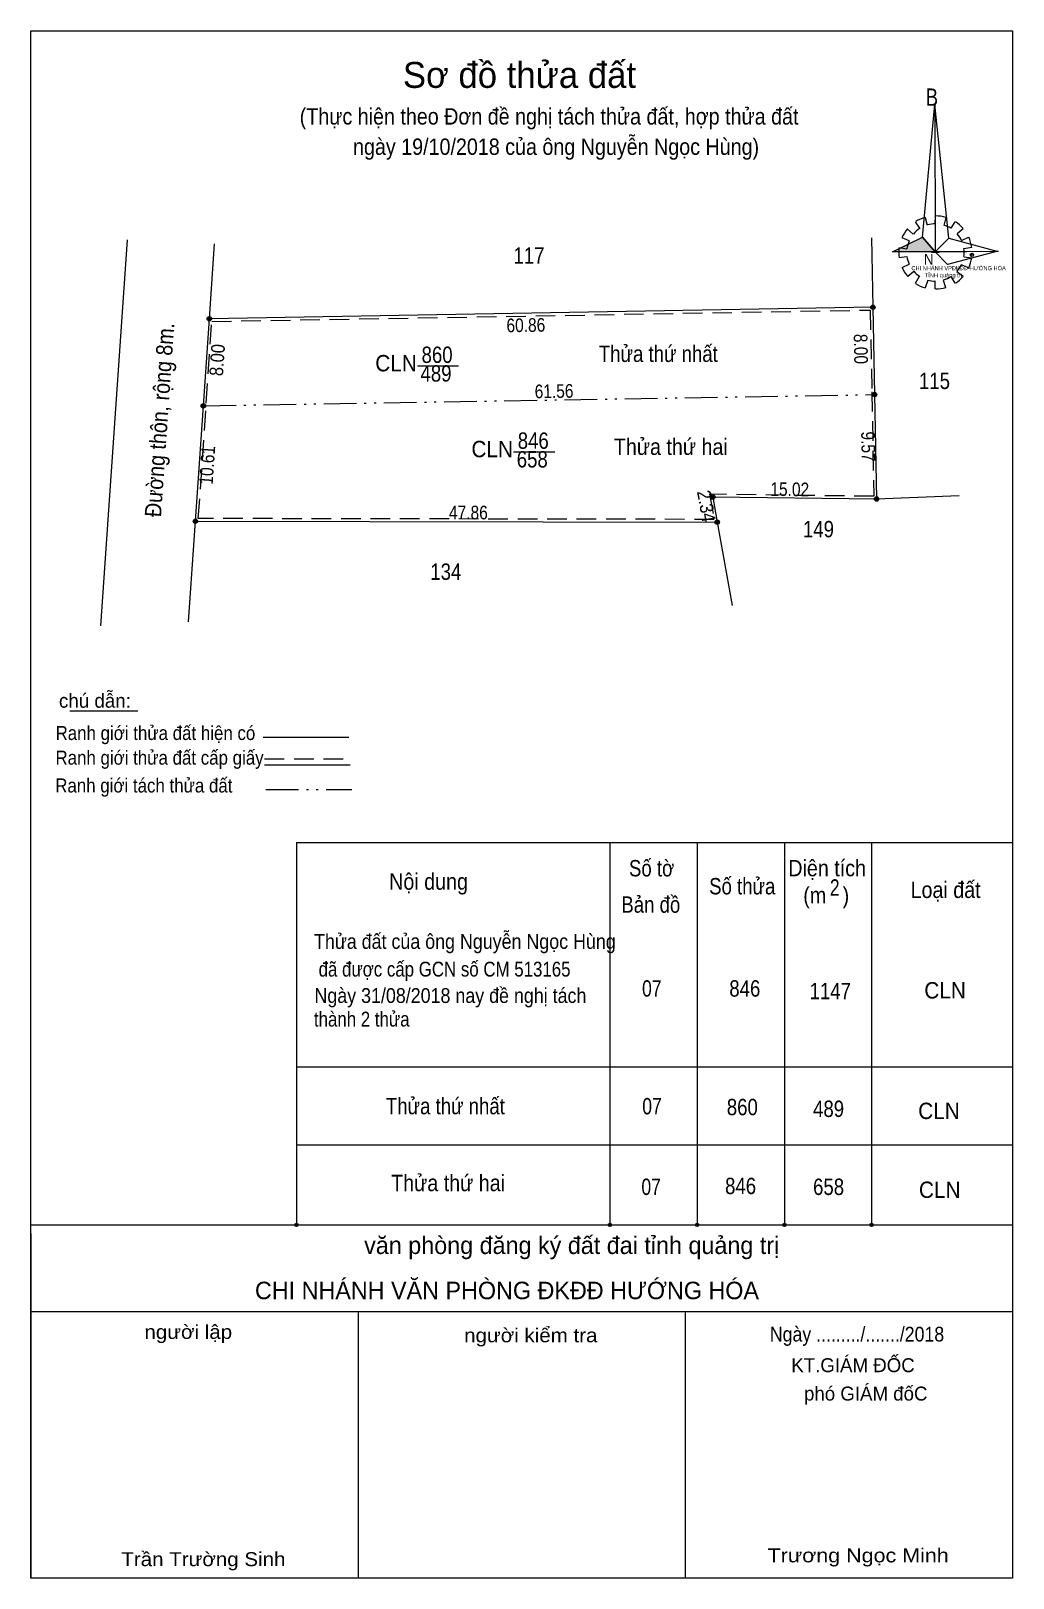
# Model space of a CAD drawing. Header units: metres. Extents: x 547898 to 549050, y 1838589 to 1839130.
# Drawn here: x 547898.5 to 547988.6, y 1838681.2 to 1838823 of the extents above; entities that cross this region are included whole.
import ezdxf
from ezdxf.enums import TextEntityAlignment as Align

# ---------------------------------------------------------------- set-up
doc = ezdxf.new("R2010")
doc.units = ezdxf.units.M
doc.header["$LTSCALE"] = 0.6
doc.header["$PDMODE"] = 32
doc.header["$PDSIZE"] = 0.3
doc.linetypes.add('DASH_DOUBLE_DOT', pattern=[9.2, 5, -1.2, 0.3, -1.2, 0.3, -1.2])
doc.linetypes.add('MEDIUM_DASHED', pattern=[4.5, 3, -1.5])
for name, color, linetype, lineweight in [('1', 7, 'Continuous', 13), ('10', 7, 'Continuous', 13), ('17', 7, 'Continuous', 13), ('23', 7, 'Continuous', 13), ('6', 7, 'Continuous', 13), ('63', 7, 'Continuous', 13)]:
    doc.layers.add(name, color=color, linetype=linetype, lineweight=lineweight)
doc.layers.add('7', color=7, linetype='Continuous')

msp = doc.modelspace()

# ---------------------------------------------------------------- texts
at = {"layer": '1'}
msp.add_text('Sơ đồ thửa đất', height=2.38, dxfattribs=at).set_placement((547943.29, 1838817.81), align=Align.CENTER)
for s, height, width, p in [('B', 1.585, 0.8, (547980.54, 1838816.17)), ('CHI NHÁNH VPĐKĐĐ-HƯỚNG HÓA', 0.3749, 0.95, (547979.23, 1838801.1)), ('N', 0.9904, 0.9, (547980.38, 1838801.6)), ('TỈNH quảng trị', 0.375, 1.05, (547980.44, 1838800.45))]:
    msp.add_text(s, height=height, dxfattribs=dict(at, width=width)).set_placement(p)
for s, width, p in [('Thửa thứ nhất', 0.85, (547956.02, 1838792.69)), ('860', 0.85, (547935.735, 1838792.6)), ('489', 0.85, (547935.635, 1838790.89)), ('846', 0.85, (547944.55, 1838784.73)), ('658', 0.85, (547944.46, 1838783.02)), ('Thửa thứ hai', 0.9, (547957.165, 1838784.17))]:
    msp.add_text(s, height=1.5, dxfattribs=dict(at, width=width)).set_placement(p, align=Align.CENTER)
for s, height, p in [('văn phòng đăng ký đất đai tỉnh quảng trị', 1.6, (547967.11, 1838710.93)), ('CHI NHÁNH VĂN PHÒNG ĐKĐĐ HƯỚNG HÓA', 1.6, (547965.25, 1838706.79)), ('KT.GIÁM ĐỐC', 1.28, (547979.53, 1838700.1)), ('phó GIÁM đốC', 1.28, (547980.7, 1838697.5))]:
    msp.add_text(s, height=height, dxfattribs=at).set_placement(p, align=Align.RIGHT)
for s, width, p in [('người lập', 1.1, (547916.94, 1838703.15)), ('người kiểm tra', 1.1, (547950.44, 1838702.84)), ('Trần Trường Sinh', 1.1, (547921.83, 1838682.32)), ('Trương Ngọc Minh', 1.15, (547982.65, 1838682.67))]:
    msp.add_text(s, height=1.28, dxfattribs=dict(at, width=width)).set_placement(p, align=Align.RIGHT)
at = {"layer": '17'}
for s, width, p in [('117', 0.85, (547944.16, 1838801.7)), ('CLN', 0.95, (547931.97, 1838791.83)), ('115', 0.85, (547981.345, 1838790.21)), ('CLN', 0.95, (547940.79, 1838783.96)), ('149', 0.85, (547970.705, 1838776.62)), ('134', 0.85, (547936.535, 1838772.72))]:
    msp.add_text(s, height=1.5, dxfattribs=dict(at, width=width)).set_placement(p, align=Align.CENTER)
at = {"layer": '17', "width": 0.9}
msp.add_text('Đường thôn, rộng 8m.', height=1.5, rotation=86.04, dxfattribs=at).set_placement((547911.0297, 1838787.3332), align=Align.CENTER)
at = {"layer": '6'}
msp.add_text('chú dẫn:', height=1.286, dxfattribs=at).set_placement((547901.06, 1838761))
for s, height, width, p in [('Ranh giới thửa đất hiện có ', 1.286, 0.9, (547900.75, 1838758.04)), ('Ranh giới thửa đất cấp giấy', 1.286, 0.9, (547900.74, 1838755.78)), ('Ranh giới tách thửa đất', 1.286, 0.9, (547900.72, 1838753.23)), ('Số tờ', 1.5, 0.85, (547953.33, 1838745.54)), ('Diện tích', 1.5, 0.9, (547967.94, 1838745.55)), ('Nội dung', 1.5, 0.9, (547931.34, 1838744.32)), ('Số thửa', 1.5, 0.85, (547960.68, 1838743.89)), ('2', 1.5, 0.8, (547971.75, 1838743.77)), ('Loại đất', 1.5, 0.9, (547979.15, 1838743.56)), ('Bản đồ', 1.5, 0.85, (547952.63, 1838742.21)), ('(m   )', 1.5, 0.9, (547969.31, 1838743.06)), ('Thửa đất của ông Nguyễn Ngọc Hùng', 1.36, 0.9, (547924.45, 1838738.9)), (' đã được cấp GCN số CM 513165', 1.36, 0.85, (547924.44, 1838736.36)), ('Ngày 31/08/2018 nay đề nghị tách', 1.36, 0.9, (547924.49, 1838733.94)), ('07', 1.5, 0.8, (547954.53, 1838734.52)), ('846', 1.5, 0.85, (547962.53, 1838734.52)), ('1147', 1.5, 0.85, (547969.89, 1838734.28)), ('CLN', 1.5, 0.95, (547980.41, 1838734.35)), ('thành 2 thửa', 1.36, 0.85, (547924.44, 1838731.78)), ('Thửa thứ nhất', 1.5, 0.85, (547931.04, 1838723.74)), ('07', 1.5, 0.8, (547954.55, 1838723.73)), ('860', 1.5, 0.85, (547962.3, 1838723.65)), ('489', 1.5, 0.85, (547970.21, 1838723.49)), ('CLN', 1.5, 0.95, (547979.85, 1838723.3)), ('Thửa thứ hai', 1.5, 0.9, (547931.52, 1838716.69)), ('07', 1.5, 0.8, (547954.47, 1838716.34)), ('846', 1.5, 0.85, (547962.14, 1838716.42)), ('658', 1.5, 0.85, (547970.21, 1838716.34)), ('CLN', 1.5, 0.95, (547979.92, 1838716.07))]:
    msp.add_text(s, height=height, dxfattribs=dict(at, width=width)).set_placement(p)
at = {"layer": '6', "width": 0.9}
msp.add_text('Ngày ........./......./2018', height=1.35, dxfattribs=at).set_placement((547974.24, 1838702.91), align=Align.CENTER)
at = {"layer": '63'}
for s, rotation, width, p in [('60.86', 0.989, 0.85, (547943.8842, 1838795.4415)), ('8.00', 271.074, 0.85, (547973.9666, 1838793.8717)), ('8.00', 86.055, 0.9, (547916.1898, 1838792.827)), ('61.56', 0.959, 0.85, (547946.4695, 1838789.3904)), ('9.57', 271.137, 0.85, (547974.6476, 1838784.9274)), ('10.61', 86.053, 0.85, (547915.2733, 1838783.187)), ('15.02', 359.313, 0.85, (547968.0675, 1838780.3982)), ('2.34', 280.107, 0.9, (547959.8157, 1838779.3697)), ('47.86', 359.904, 0.85, (547938.604, 1838778.267))]:
    msp.add_text(s, height=1.25, rotation=rotation, dxfattribs=dict(at, width=width)).set_placement(p, align=Align.CENTER)
at = {"layer": '7', "width": 0.9}
for s, p in [('(Thực hiện theo Đơn đề nghị tách thửa đất, hợp thửa đất ', (547946.255, 1838814.45)), ('ngày 19/10/2018 của ông Nguyễn Ngọc Hùng)', (547946.645, 1838811.67))]:
    msp.add_text(s, height=1.5, dxfattribs=at).set_placement(p, align=Align.CENTER)

# ---------------------------------------------------------------- hatches: boundary and pattern name
at = {"layer": '1'}
msp.add_hatch(color=256, dxfattribs=at).paths.add_polyline_path([(547977.49, 1838802.77), (547980.24, 1838804.12), (547981.42, 1838802.77)])
at = {"layer": '63'}
for points in [[(547975.9, 1838797.7, 1), (547975.5, 1838797.7, 1)], [(547915.05, 1838796.65, 1), (547914.65, 1838796.65, 1)], [(547914.5, 1838788.67, 1), (547914.1, 1838788.67, 1)], [(547976.05, 1838789.7, 1), (547975.65, 1838789.7, 1)], [(547961.22, 1838780.31, 1), (547960.82, 1838780.31, 1)], [(547976.24, 1838780.13, 1), (547975.84, 1838780.13, 1)], [(547913.77, 1838778.09, 1), (547913.37, 1838778.09, 1)], [(547961.63, 1838778.01, 1), (547961.23, 1838778.01, 1)]]:
    msp.add_hatch(color=256, dxfattribs=at).paths.add_polyline_path(points)

# ---------------------------------------------------------------- linework, layer by layer
at = {"layer": '1'}
for p, q in [((547980.5, 1838805.94), (547980.68, 1838805.23)), ((547981.42, 1838805.35), (547981.44, 1838806.08)), ((547982.38, 1838805.94), (547982.21, 1838805.21)), ((547978.85, 1838804.89), (547979.39, 1838804.41)), ((547980, 1838804.94), (547979.61, 1838805.53)), ((547982.86, 1838804.94), (547983.25, 1838805.53)), ((547983.97, 1838804.89), (547983.43, 1838804.44)), ((547978.08, 1838803.18), (547978.8, 1838803.07)), ((547979.02, 1838803.8), (547978.37, 1838804.07)), ((547983.82, 1838803.82), (547984.47, 1838804.14)), ((547984.78, 1838803.18), (547984.04, 1838803.07)), ((547978.8, 1838802.34), (547978.08, 1838802.23)), ((547978.37, 1838801.34), (547979.02, 1838801.66)), ((547981.07, 1838802.75), (547981.77, 1838802.75)), ((547984.5, 1838801.32), (547983.78, 1838801.59)), ((547984.04, 1838802.34), (547984.78, 1838802.23)), ((547979.46, 1838800.98), (547978.89, 1838800.52)), ((547979.61, 1838799.91), (547979.98, 1838800.54)), ((547980.72, 1838800.2), (547980.5, 1838799.5)), ((547981.42, 1838799.38), (547981.42, 1838800.09)), ((547982.14, 1838800.2), (547982.36, 1838799.52)), ((547983.25, 1838799.91), (547982.86, 1838800.52)), ((547983.38, 1838800.98), (547983.97, 1838800.54)), ((547922.84, 1838748.65), (547988.5, 1838748.65)), ((547922.84, 1838748.65), (547922.84, 1838713.6)), ((547951.58, 1838748.65), (547951.58, 1838713.6)), ((547959.58, 1838748.65), (547959.58, 1838713.6)), ((547967.58, 1838748.65), (547967.58, 1838713.6)), ((547975.58, 1838748.65), (547975.58, 1838713.6)), ((547922.84, 1838728.08), (547988.5, 1838728.08)), ((547922.84, 1838720.94), (547988.55, 1838720.94)), ((547988.49, 1838720.14), (547988.5, 1838720.14)), ((547898.49, 1838713.6), (547988.49, 1838713.6)), ((547988.49, 1838713.6), (547988.5, 1838713.6)), ((547898.49, 1838712.82), (547898.49, 1838681.23)), ((547898.49, 1838705.66), (547988.49, 1838705.66)), ((547928.49, 1838705.66), (547928.49, 1838681.23)), ((547958.49, 1838705.66), (547958.49, 1838681.23))]:
    msp.add_line(p, q, dxfattribs=at)
at = {"layer": '1', "linetype": 'MEDIUM_DASHED'}
msp.add_line((547975.45, 1838797.45), (547975.6, 1838789.95), dxfattribs=at)
at = {"layer": '1'}
for points in [[(547898.49, 1838681.23), (547898.49, 1838823.03), (547988.49, 1838823.03), (547988.49, 1838681.23)], [(547981.38, 1838816.28), (547981.42, 1838802.77), (547980.24, 1838804.12)], [(547981.38, 1838816.28), (547981.42, 1838802.77), (547982.66, 1838804.03)], [(547977.49, 1838802.77), (547980.24, 1838804.12), (547981.42, 1838802.77)], [(547987.18, 1838802.82), (547981.42, 1838802.77), (547982.66, 1838804.03)], [(547987.14, 1838802.84), (547982.55, 1838801.61), (547981.42, 1838802.77)]]:
    msp.add_lwpolyline(points, close=True, dxfattribs=at)
msp.add_lwpolyline([(547898.49, 1838730.74), (547898.49, 1838823.03), (547988.49, 1838823.03), (547988.49, 1838726.77)], dxfattribs=at)
at = {"layer": '1', "linetype": 'MEDIUM_DASHED'}
msp.add_lwpolyline([(547914.57, 1838788.92), (547915.08, 1838796.4), (547975.45, 1838797.45)], dxfattribs=at)
at = {"layer": '1'}
for centre, major_axis, start_param, end_param in [((547981.4314, 1838802.7276), (3.3649, 0), 1.84955988, 2.13900916), ((547981.4314, 1838802.7276), (3.3649, 0), 1.27924208, 1.56332225), ((547981.4314, 1838802.7276), (3.3649, 0), 2.43958176, 2.72400246), ((547981.4314, 1838802.7276), (2.6372, 0), 2.13373541, 2.44496261), ((547981.4314, 1838802.7276), (2.6372, 0), 1.56985589, 1.85611068), ((547981.4314, 1838802.7276), (2.6372, 0), 1.00270906, 1.2755622), ((547981.4314, 1838802.7276), (3.3649, 0), 0.71056237, 0.99687234), ((547981.4314, 1838802.7276), (2.6372, 0), 0.42678376, 0.70646463), ((547981.4314, 1838802.7276), (3.3649, 0), 3.00667928, 3.29139349), ((547981.4314, 1838802.7276), (2.6372, 0), 2.72368549, 3.01515824), ((547981.4314, 1838802.7276), (2.6372, 0), 6.13558388, 6.41618463), ((547981.4314, 1838802.7276), (3.3649, 0), 0.1390515, 0.43393316), ((547981.4314, 1838802.7276), (2.6372, 0), 3.28229955, 3.56105054), ((547981.4314, 1838802.7276), (2.6372, 0), 5.56137327, 5.83951437), ((547981.4314, 1838802.7276), (3.3649, 0), 5.85230288, 6.13839648), ((547981.4314, 1838802.7276), (3.3649, 0), 3.56988637, 3.85691866), ((547981.4314, 1838802.7276), (2.6372, 0), 3.86077574, 4.13258255), ((547981.4314, 1838802.7276), (2.6372, 0), 4.43854677, 4.71314001), ((547981.4314, 1838802.7276), (2.6372, 0), 4.99087134, 5.28933161), ((547981.4314, 1838802.7276), (3.3649, 0), 5.28561416, 5.56798705), ((547981.4121, 1838802.7076), (3.3649, 0), 4.1470906, 4.43659307), ((547981.4314, 1838802.7276), (3.3649, 0), 4.71301008, 4.99761054)]:
    msp.add_ellipse(centre, major_axis=major_axis, ratio=0.995001, start_param=start_param, end_param=end_param, dxfattribs=at)
for p in [(547984.78, 1838802.5), (547922.84, 1838713.6), (547951.58, 1838713.6), (547959.58, 1838713.6), (547967.58, 1838713.6), (547975.58, 1838713.6)]:
    msp.add_point(p, dxfattribs=at)
at = {"layer": '10'}
for p, q in [((547975.58, 1838804.06), (547975.7, 1838797.7)), ((547975.7, 1838797.7), (547914.85, 1838796.65)), ((547983.6, 1838780.43), (547976.04, 1838780.13)), ((547961.43, 1838778.01), (547962.79, 1838770.38))]:
    msp.add_line(p, q, dxfattribs=at)
for points in [[(547975.7, 1838797.7), (547975.85, 1838789.7), (547976.04, 1838780.13)], [(547976.04, 1838780.13), (547961.02, 1838780.31), (547961.43, 1838778.01)]]:
    msp.add_lwpolyline(points, dxfattribs=at)
at = {"layer": '17', "linetype": 'DASH_DOUBLE_DOT'}
msp.add_line((547914.3, 1838788.67), (547975.85, 1838789.7), dxfattribs=at)
at = {"layer": '17'}
for p, q in [((547913.57, 1838778.09), (547961.43, 1838778.01)), ((547902.06, 1838760.7), (547908.28, 1838760.7))]:
    msp.add_line(p, q, dxfattribs=at)
at = {"layer": '23'}
for p, q in [((547904.9, 1838768.5), (547907.35, 1838803.89)), ((547914.85, 1838796.65), (547915.32, 1838803.53)), ((547912.94, 1838768.87), (547913.57, 1838778.09))]:
    msp.add_line(p, q, dxfattribs=at)
msp.add_lwpolyline([(547913.57, 1838778.09), (547914.3, 1838788.67), (547914.85, 1838796.65)], dxfattribs=at)
at = {"layer": '6'}
for p, q in [((547919.8, 1838758.3), (547927.64, 1838758.3)), ((547919.92, 1838755.78), (547927.75, 1838755.78))]:
    msp.add_line(p, q, dxfattribs=at)
at = {"layer": '6', "linetype": 'MEDIUM_DASHED'}
msp.add_line((547919.92, 1838756.31), (547927.81, 1838756.31), dxfattribs=at)
at = {"layer": '63'}
for p, q in [((547933.93, 1838792.33), (547937.71, 1838792.33)), ((547942.75, 1838784.46), (547946.53, 1838784.46)), ((547922.84, 1838713.6), (547988.49, 1838713.6))]:
    msp.add_line(p, q, dxfattribs=at)
at = {"layer": '63', "linetype": 'DASH_DOUBLE_DOT'}
msp.add_line((547920.04, 1838753.52), (547927.91, 1838753.52), dxfattribs=at)
at = {"layer": '63', "linetype": 'MEDIUM_DASHED'}
msp.add_lwpolyline([(547975.6, 1838789.95), (547975.78, 1838780.38), (547960.72, 1838780.56), (547961.13, 1838778.26), (547913.84, 1838778.34), (547914.57, 1838788.92)], dxfattribs=at)
at = {"layer": '63'}
for centre in [(547975.7, 1838797.7), (547914.85, 1838796.65), (547914.3, 1838788.67), (547975.85, 1838789.7), (547961.02, 1838780.31), (547976.04, 1838780.13), (547913.57, 1838778.09), (547961.43, 1838778.01)]:
    msp.add_circle(centre, 0.2, dxfattribs=at)

msp.set_redraw_order([(e.dxf.handle, doc.entitydb.next_handle()) for e in msp.query("TEXT MTEXT ATTDEF DIMENSION ARC_DIMENSION")])  # texts and dimensions are drawn at this point

doc.saveas('drawing.dxf')
